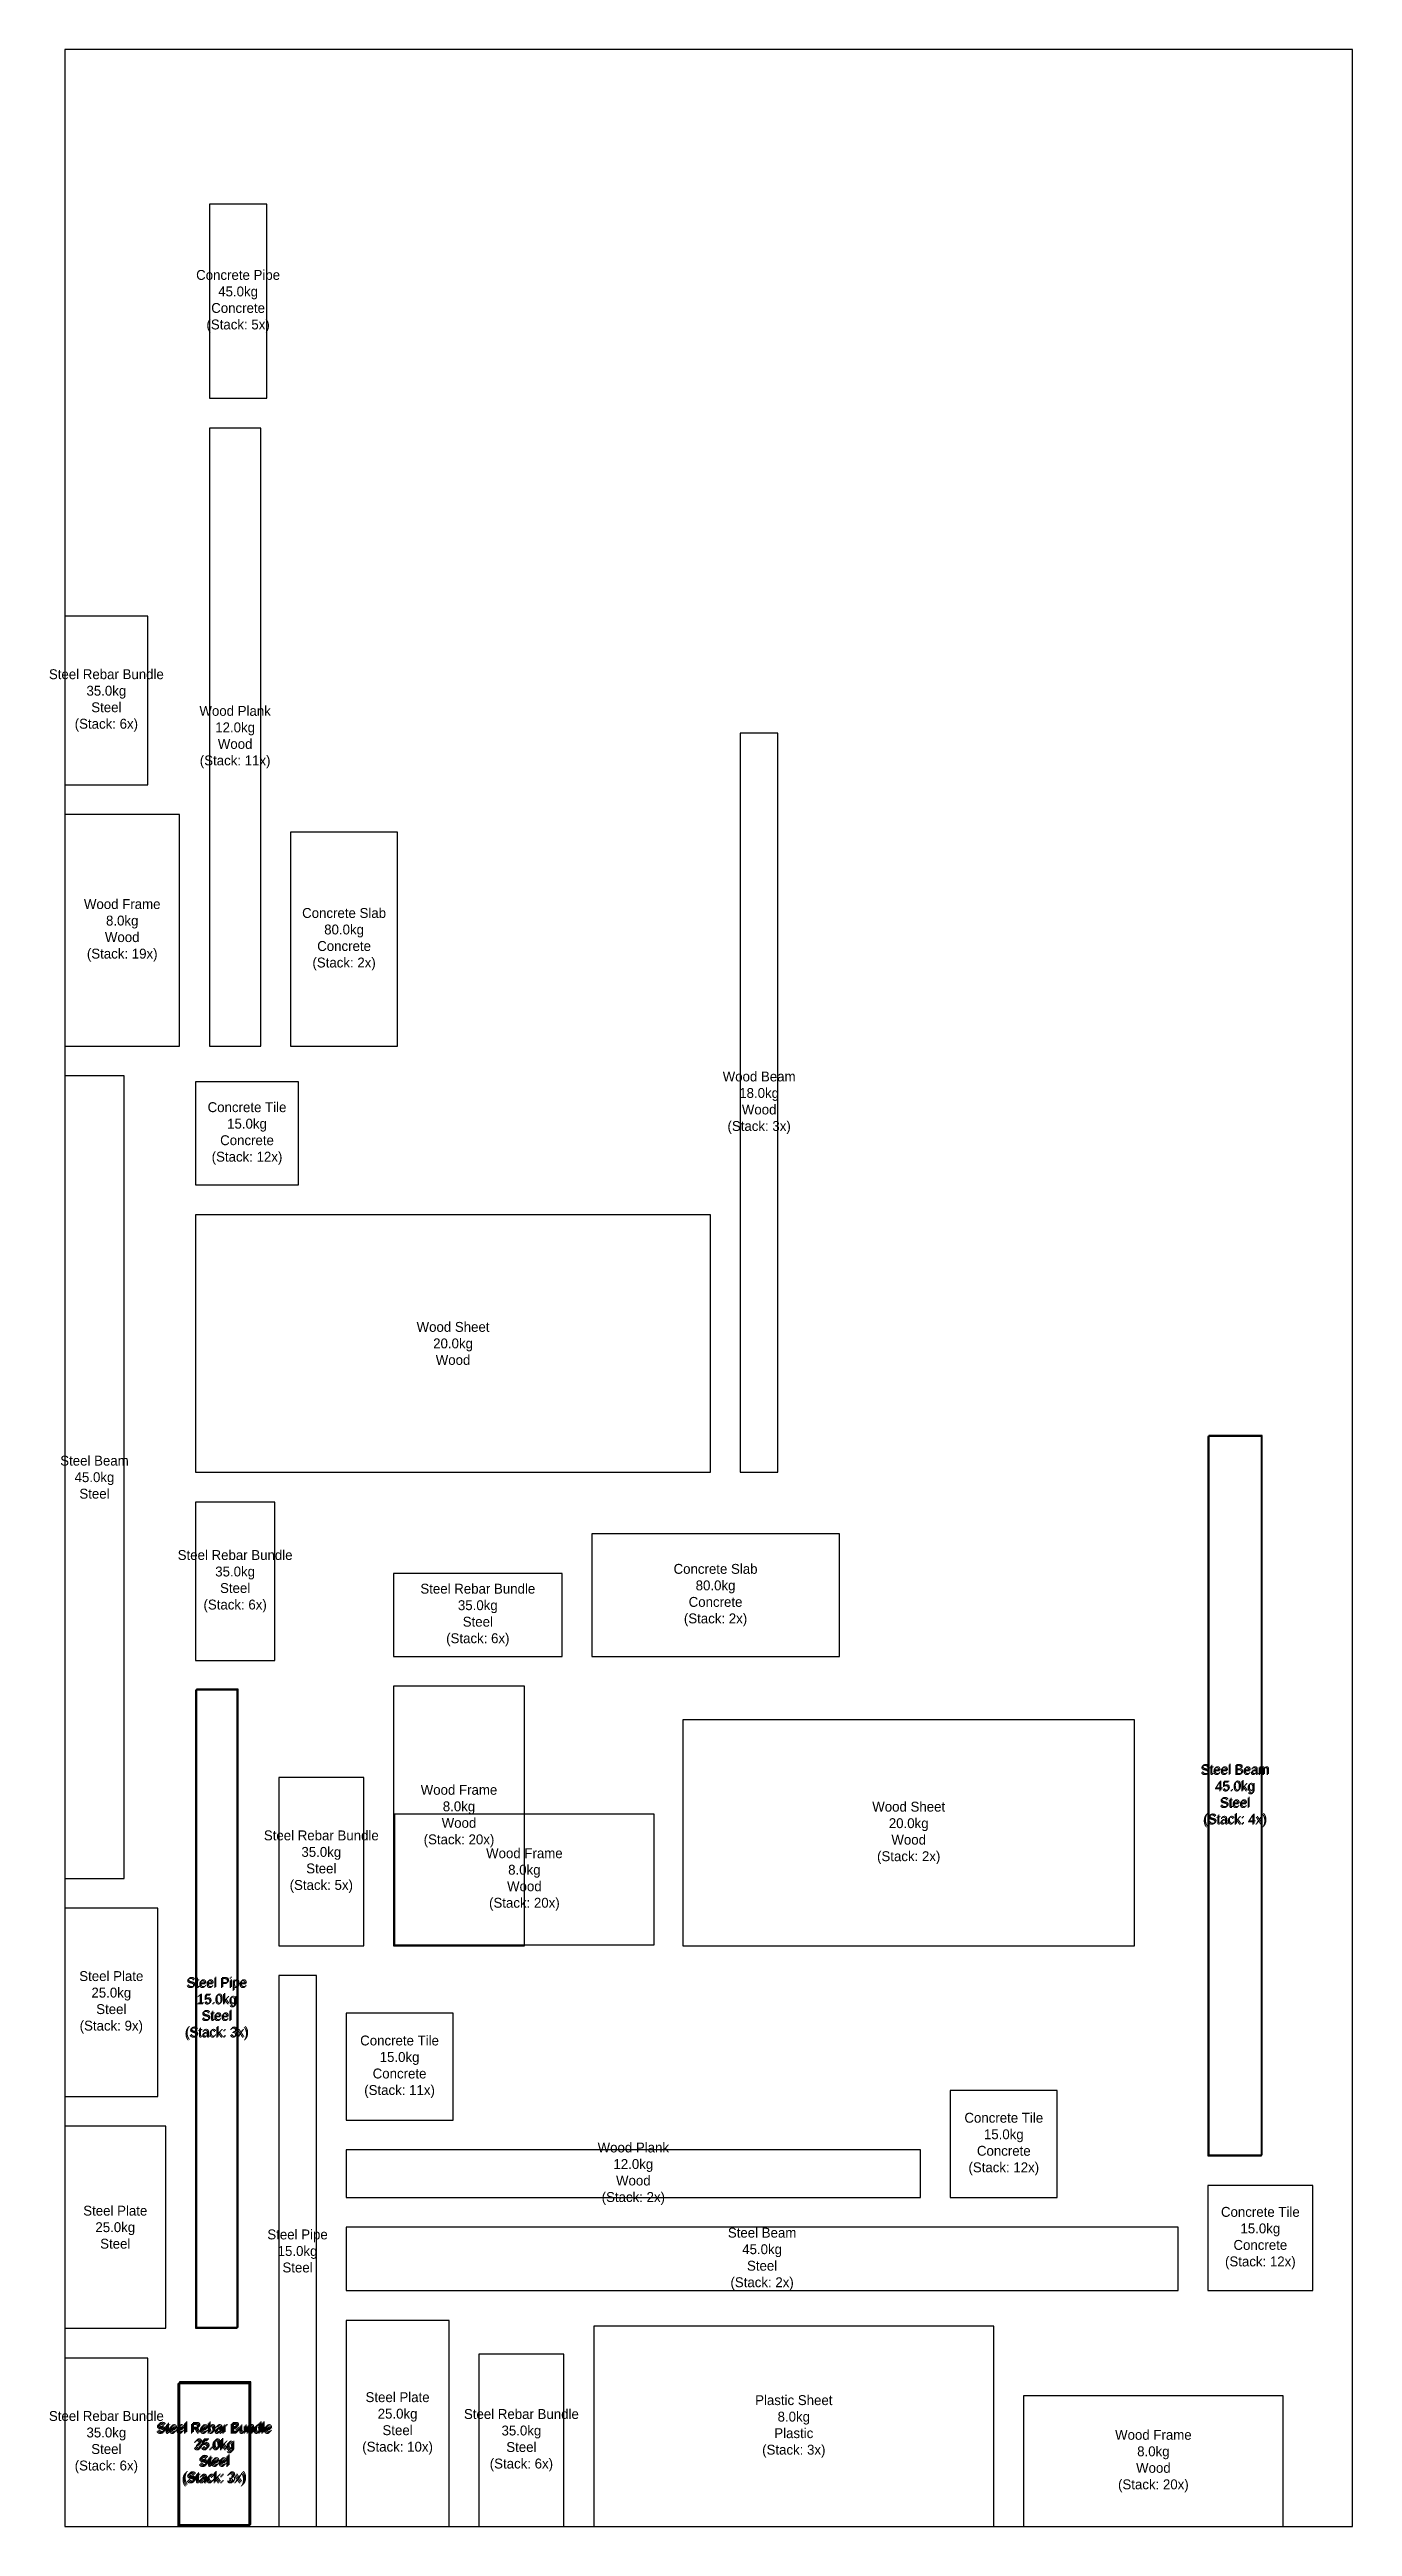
# Model space of a CAD drawing. Header units: metres. Extents: x -10 to 680, y 0 to 4050.
# Drawn here: x -8 to 650, y 2800 to 4050 of the extents above; entities that cross this region are included whole.
import ezdxf

# ---------------------------------------------------------------- set-up
doc = ezdxf.new("R2010")
doc.units = ezdxf.units.M

msp = doc.modelspace()

# ---------------------------------------------------------------- texts
at = {"char_height": 5, "attachment_point": 5}
for s, insert in [('Concrete Pipe\\P45.0kg\\PConcrete\\P(Stack: 5x)', (87.5, 3923)), ('Steel Rebar Bundle\\P35.0kg\\PSteel\\P(Stack: 6x)', (21, 3721.5)), ('Wood Plank\\P12.0kg\\PWood\\P(Stack: 11x)', (86, 3703)), ('Wood Frame\\P8.0kg\\PWood\\P(Stack: 19x)', (29, 3605.5)), ('Concrete Slab\\P80.0kg\\PConcrete\\P(Stack: 2x)', (141, 3601)), ('Wood Beam\\P18.0kg\\PWood\\P(Stack: 3x)', (350.5, 3518.5)), ('Concrete Tile\\P15.0kg\\PConcrete\\P(Stack: 12x)', (92, 3503)), ('Wood Sheet\\P20.0kg\\PWood', (196, 3397)), ('Steel Beam\\P45.0kg\\PSteel', (15, 3329.5)), ('Steel Rebar Bundle\\P35.0kg\\PSteel\\P(Stack: 6x)', (86, 3277)), ('Steel Rebar Bundle\\P35.0kg\\PSteel\\P(Stack: 6x)', (208.5, 3260)), ('Concrete Slab\\P80.0kg\\PConcrete\\P(Stack: 2x)', (328.5, 3270)), ('Steel Beam\\P45.0kg\\PSteel\\P(Stack: 4x)', (590.5, 3168.5)), ('Steel Beam\\P45.0kg\\PSteel\\P(Stack: 4x)', (591, 3169)), ('Wood Frame\\P8.0kg\\PWood\\P(Stack: 20x)', (199, 3158.5)), ('Wood Sheet\\P20.0kg\\PWood\\P(Stack: 2x)', (426, 3150)), ('Steel Rebar Bundle\\P35.0kg\\PSteel\\P(Stack: 5x)', (129.5, 3135.5)), ('Wood Frame\\P8.0kg\\PWood\\P(Stack: 20x)', (232, 3126.5)), ('Steel Plate\\P25.0kg\\PSteel\\P(Stack: 9x)', (23.5, 3064.5)), ('Steel Pipe\\P15.0kg\\PSteel\\P(Stack: 3x)', (76.5, 3061)), ('Steel Pipe\\P15.0kg\\PSteel\\P(Stack: 3x)', (77, 3061.5)), ('Concrete Tile\\P15.0kg\\PConcrete\\P(Stack: 11x)', (169, 3032)), ('Concrete Tile\\P15.0kg\\PConcrete\\P(Stack: 12x)', (474, 2993)), ('Wood Plank\\P12.0kg\\PWood\\P(Stack: 2x)', (287, 2978)), ('Steel Plate\\P25.0kg\\PSteel', (25.5, 2951)), ('Steel Pipe\\P15.0kg\\PSteel', (117.5, 2939)), ('Steel Beam\\P45.0kg\\PSteel\\P(Stack: 2x)', (352, 2935)), ('Concrete Tile\\P15.0kg\\PConcrete\\P(Stack: 12x)', (603.5, 2945.5)), ('Steel Plate\\P25.0kg\\PSteel\\P(Stack: 10x)', (168, 2852)), ('Plastic Sheet\\P8.0kg\\PPlastic\\P(Stack: 3x)', (368, 2850.5)), ('Steel Rebar Bundle\\P35.0kg\\PSteel\\P(Stack: 6x)', (21, 2842.5)), ('Steel Rebar Bundle\\P35.0kg\\PSteel\\P(Stack: 3x)', (75, 2836)), ('Steel Rebar Bundle\\P35.0kg\\PSteel\\P(Stack: 2x)', (75.5, 2836.5)), ('Steel Rebar Bundle\\P35.0kg\\PSteel\\P(Stack: 3x)', (76, 2837)), ('Steel Rebar Bundle\\P35.0kg\\PSteel\\P(Stack: 6x)', (230.5, 2843.5)), ('Wood Frame\\P8.0kg\\PWood\\P(Stack: 20x)', (549.5, 2833))]:
    msp.add_mtext(s, dxfattribs=dict(at, insert=insert))

# ---------------------------------------------------------------- linework, layer by layer
for points in [[(0, 2800), (650, 2800), (650, 4050), (0, 4050), (0, 2800)], [(73, 3874), (102, 3874), (102, 3972), (73, 3972), (73, 3874)], [(73, 3547), (99, 3547), (99, 3859), (73, 3859), (73, 3547)], [(0, 3679), (42, 3679), (42, 3764), (0, 3764), (0, 3679)], [(341, 3332), (360, 3332), (360, 3705), (341, 3705), (341, 3332)], [(0, 3547), (58, 3547), (58, 3664), (0, 3664), (0, 3547)], [(114, 3547), (168, 3547), (168, 3655), (114, 3655), (114, 3547)], [(0, 3127), (30, 3127), (30, 3532), (0, 3532), (0, 3127)], [(66, 3477), (118, 3477), (118, 3529), (66, 3529), (66, 3477)], [(66, 3332), (326, 3332), (326, 3462), (66, 3462), (66, 3332)], [(577, 2987), (604, 2987), (604, 3350), (577, 3350), (577, 2987)], [(577.5, 2987.5), (604.5, 2987.5), (604.5, 3350.5), (577.5, 3350.5), (577.5, 2987.5)], [(66, 3237), (106, 3237), (106, 3317), (66, 3317), (66, 3237)], [(266, 3239), (391, 3239), (391, 3301), (266, 3301), (266, 3239)], [(166, 3239), (251, 3239), (251, 3281), (166, 3281), (166, 3239)], [(66, 2900), (87, 2900), (87, 3222), (66, 3222), (66, 2900)], [(66.5, 2900.5), (87.5, 2900.5), (87.5, 3222.5), (66.5, 3222.5), (66.5, 2900.5)], [(166, 3093), (232, 3093), (232, 3224), (166, 3224), (166, 3093)], [(312, 3093), (540, 3093), (540, 3207), (312, 3207), (312, 3093)], [(108, 3093), (151, 3093), (151, 3178), (108, 3178), (108, 3093)], [(166.5, 3093.5), (297.5, 3093.5), (297.5, 3159.5), (166.5, 3159.5), (166.5, 3093.5)], [(0, 3017), (47, 3017), (47, 3112), (0, 3112), (0, 3017)], [(108, 2800), (127, 2800), (127, 3078), (108, 3078), (108, 2800)], [(142, 3005), (196, 3005), (196, 3059), (142, 3059), (142, 3005)], [(447, 2966), (501, 2966), (501, 3020), (447, 3020), (447, 2966)], [(0, 2900), (51, 2900), (51, 3002), (0, 3002), (0, 2900)], [(142, 2966), (432, 2966), (432, 2990), (142, 2990), (142, 2966)], [(577, 2919), (630, 2919), (630, 2972), (577, 2972), (577, 2919)], [(142, 2919), (562, 2919), (562, 2951), (142, 2951), (142, 2919)], [(142, 2800), (194, 2800), (194, 2904), (142, 2904), (142, 2800)], [(267, 2800), (469, 2800), (469, 2901), (267, 2901), (267, 2800)], [(0, 2800), (42, 2800), (42, 2885), (0, 2885), (0, 2800)], [(209, 2800), (252, 2800), (252, 2887), (209, 2887), (209, 2800)], [(57, 2800), (93, 2800), (93, 2872), (57, 2872), (57, 2800)], [(57.5, 2800.5), (93.5, 2800.5), (93.5, 2872.5), (57.5, 2872.5), (57.5, 2800.5)], [(58, 2801), (94, 2801), (94, 2873), (58, 2873), (58, 2801)], [(484, 2800), (615, 2800), (615, 2866), (484, 2866), (484, 2800)]]:
    msp.add_lwpolyline(points, close=True)

msp.set_redraw_order([(e.dxf.handle, doc.entitydb.next_handle()) for e in msp.query("TEXT MTEXT ATTDEF DIMENSION ARC_DIMENSION")])  # texts and dimensions are drawn at this point

doc.saveas('drawing.dxf')
